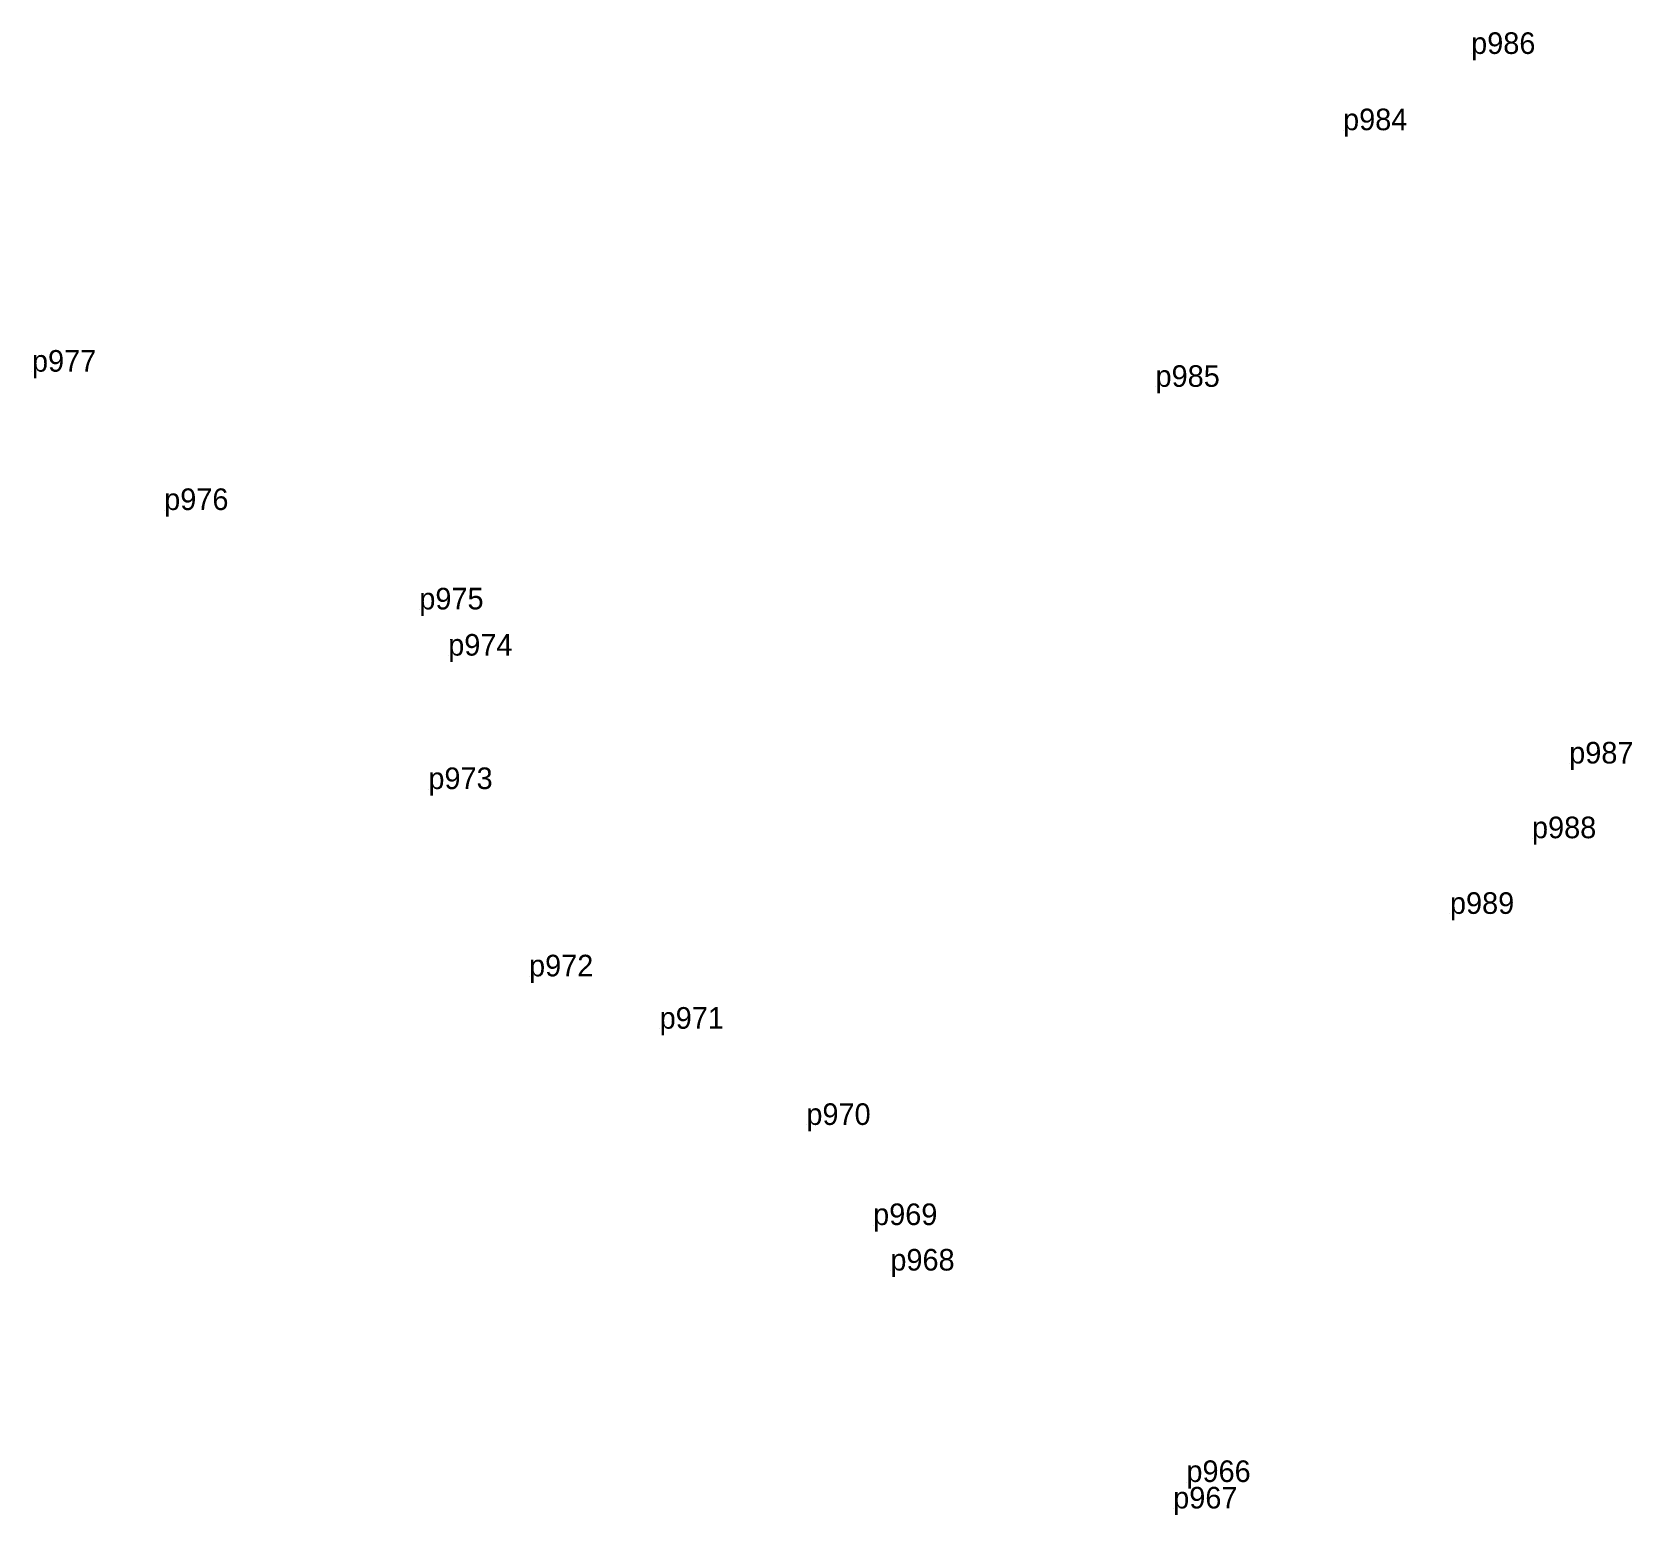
# Model space of a CAD drawing. Extents: x -2 to 54773767, y -1 to 183694297.
# Drawn here: x 545189.1 to 545322.5, y 1837328.9 to 1837452.5 of the extents above; entities that cross this region are included whole.
import ezdxf

# ---------------------------------------------------------------- set-up
doc = ezdxf.new("R2010")
doc.units = 0
doc.layers.add('Level 12', color=7, linetype='Continuous')
doc.layers.add('Level 7', color=7, linetype='Continuous')

msp = doc.modelspace()

# ---------------------------------------------------------------- texts
at = {"layer": 'Level 12'}
for s, p in [('p986', (545309.064, 1837450.67)), ('p984', (545298.39, 1837444.314)), ('p977', (545189.106, 1837424.193)), ('p985', (545282.757, 1837422.93)), ('p976', (545200.126, 1837412.665)), ('p975', (545221.392, 1837404.383)), ('p974', (545223.802, 1837400.533)), ('p987', (545317.237, 1837391.544)), ('p973', (545222.147, 1837389.413)), ('p988', (545314.136, 1837385.317)), ('p989', (545307.298, 1837379.015)), ('p972', (545230.538, 1837373.807)), ('p971', (545241.423, 1837369.444)), ('p970', (545253.655, 1837361.427)), ('p969', (545259.218, 1837353.083)), ('p968', (545260.655, 1837349.294)), ('p966', (545285.331, 1837331.674)), ('p967', (545284.23, 1837329.469))]:
    msp.add_text(s, height=1.8, dxfattribs=at).set_placement(p)

# ---------------------------------------------------------------- linework, layer by layer
at = {"layer": 'Level 7'}
for p, q in [((545309.064, 1837450.67), (545309.064, 1837450.67)), ((545298.39, 1837444.314), (545298.39, 1837444.314)), ((545189.106, 1837424.193), (545189.106, 1837424.193)), ((545282.757, 1837422.93), (545282.757, 1837422.93)), ((545200.126, 1837412.665), (545200.126, 1837412.665)), ((545221.392, 1837404.383), (545221.392, 1837404.383)), ((545223.802, 1837400.533), (545223.802, 1837400.533)), ((545317.237, 1837391.544), (545317.237, 1837391.544)), ((545222.147, 1837389.413), (545222.147, 1837389.413)), ((545314.136, 1837385.317), (545314.136, 1837385.317)), ((545307.298, 1837379.015), (545307.298, 1837379.015)), ((545230.538, 1837373.807), (545230.538, 1837373.807)), ((545241.423, 1837369.444), (545241.423, 1837369.444)), ((545253.655, 1837361.427), (545253.655, 1837361.427)), ((545259.218, 1837353.083), (545259.218, 1837353.083)), ((545260.655, 1837349.294), (545260.655, 1837349.294)), ((545285.331, 1837331.674), (545285.331, 1837331.674)), ((545284.23, 1837329.469), (545284.23, 1837329.469))]:
    msp.add_line(p, q, dxfattribs=at)

msp.set_redraw_order([(e.dxf.handle, doc.entitydb.next_handle()) for e in msp.query("TEXT MTEXT ATTDEF DIMENSION ARC_DIMENSION")])  # texts and dimensions are drawn at this point

doc.saveas('drawing.dxf')
